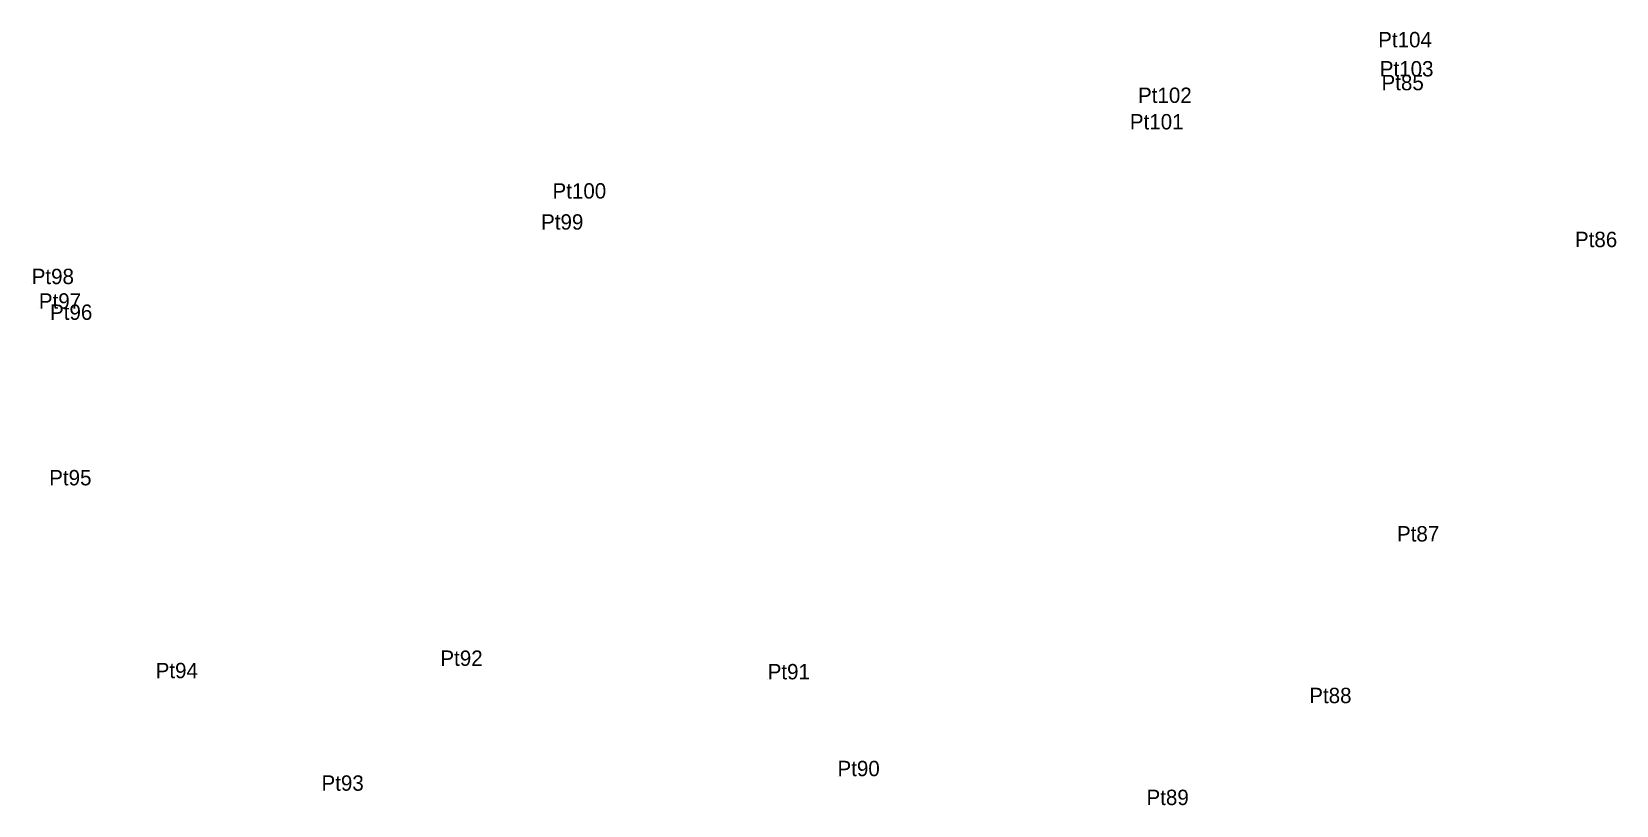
# Model space of a CAD drawing. Extents: x 0 to 667379, y 0 to 1854856.
# Drawn here: x 557491.5 to 557677.1, y 1825528.5 to 1825619 of the extents above; entities that cross this region are included whole.
import ezdxf

# ---------------------------------------------------------------- set-up
doc = ezdxf.new("R2010")
doc.units = 0
doc.layers.add('Level 12', color=7, linetype='Continuous')
doc.layers.add('Level 7', color=7, linetype='Continuous')

msp = doc.modelspace()

# ---------------------------------------------------------------- texts
at = {"layer": 'Level 12'}
for s, p in [('Pt104', (557649.206, 1825617.182)), ('Pt103', (557649.392, 1825613.772)), ('Pt85', (557649.597, 1825612.156)), ('Pt102', (557621.073, 1825610.673)), ('Pt101', (557620.116, 1825607.573)), ('Pt100', (557552.485, 1825599.478)), ('Pt99', (557551.149, 1825595.846)), ('Pt86', (557672.253, 1825593.795)), ('Pt98', (557491.478, 1825589.467)), ('Pt97', (557492.319, 1825586.593)), ('Pt96', (557493.629, 1825585.282)), ('Pt95', (557493.53, 1825565.913)), ('Pt87', (557651.405, 1825559.342)), ('Pt94', (557506, 1825543.34)), ('Pt92', (557539.353, 1825544.785)), ('Pt91', (557577.691, 1825543.206)), ('Pt88', (557641.13, 1825540.421)), ('Pt90', (557585.87, 1825531.874)), ('Pt93', (557525.425, 1825530.169)), ('Pt89', (557622.067, 1825528.493))]:
    msp.add_text(s, height=1.8, dxfattribs=at).set_placement(p)

# ---------------------------------------------------------------- linework, layer by layer
at = {"layer": 'Level 7'}
for p, q in [((557649.206, 1825617.182), (557649.206, 1825617.182)), ((557649.392, 1825613.772), (557649.392, 1825613.772)), ((557649.597, 1825612.156), (557649.597, 1825612.156)), ((557621.073, 1825610.673), (557621.073, 1825610.673)), ((557620.116, 1825607.573), (557620.116, 1825607.573)), ((557552.485, 1825599.478), (557552.485, 1825599.478)), ((557551.149, 1825595.846), (557551.149, 1825595.846)), ((557672.253, 1825593.795), (557672.253, 1825593.795)), ((557491.478, 1825589.467), (557491.478, 1825589.467)), ((557492.319, 1825586.593), (557492.319, 1825586.593)), ((557493.629, 1825585.282), (557493.629, 1825585.282)), ((557493.53, 1825565.913), (557493.53, 1825565.913)), ((557651.405, 1825559.342), (557651.405, 1825559.342)), ((557506, 1825543.34), (557506, 1825543.34)), ((557539.353, 1825544.785), (557539.353, 1825544.785)), ((557577.691, 1825543.206), (557577.691, 1825543.206)), ((557641.13, 1825540.421), (557641.13, 1825540.421)), ((557525.425, 1825530.169), (557525.425, 1825530.169)), ((557585.87, 1825531.874), (557585.87, 1825531.874)), ((557622.067, 1825528.493), (557622.067, 1825528.493))]:
    msp.add_line(p, q, dxfattribs=at)

msp.set_redraw_order([(e.dxf.handle, doc.entitydb.next_handle()) for e in msp.query("TEXT MTEXT ATTDEF DIMENSION ARC_DIMENSION")])  # texts and dimensions are drawn at this point

doc.saveas('drawing.dxf')
